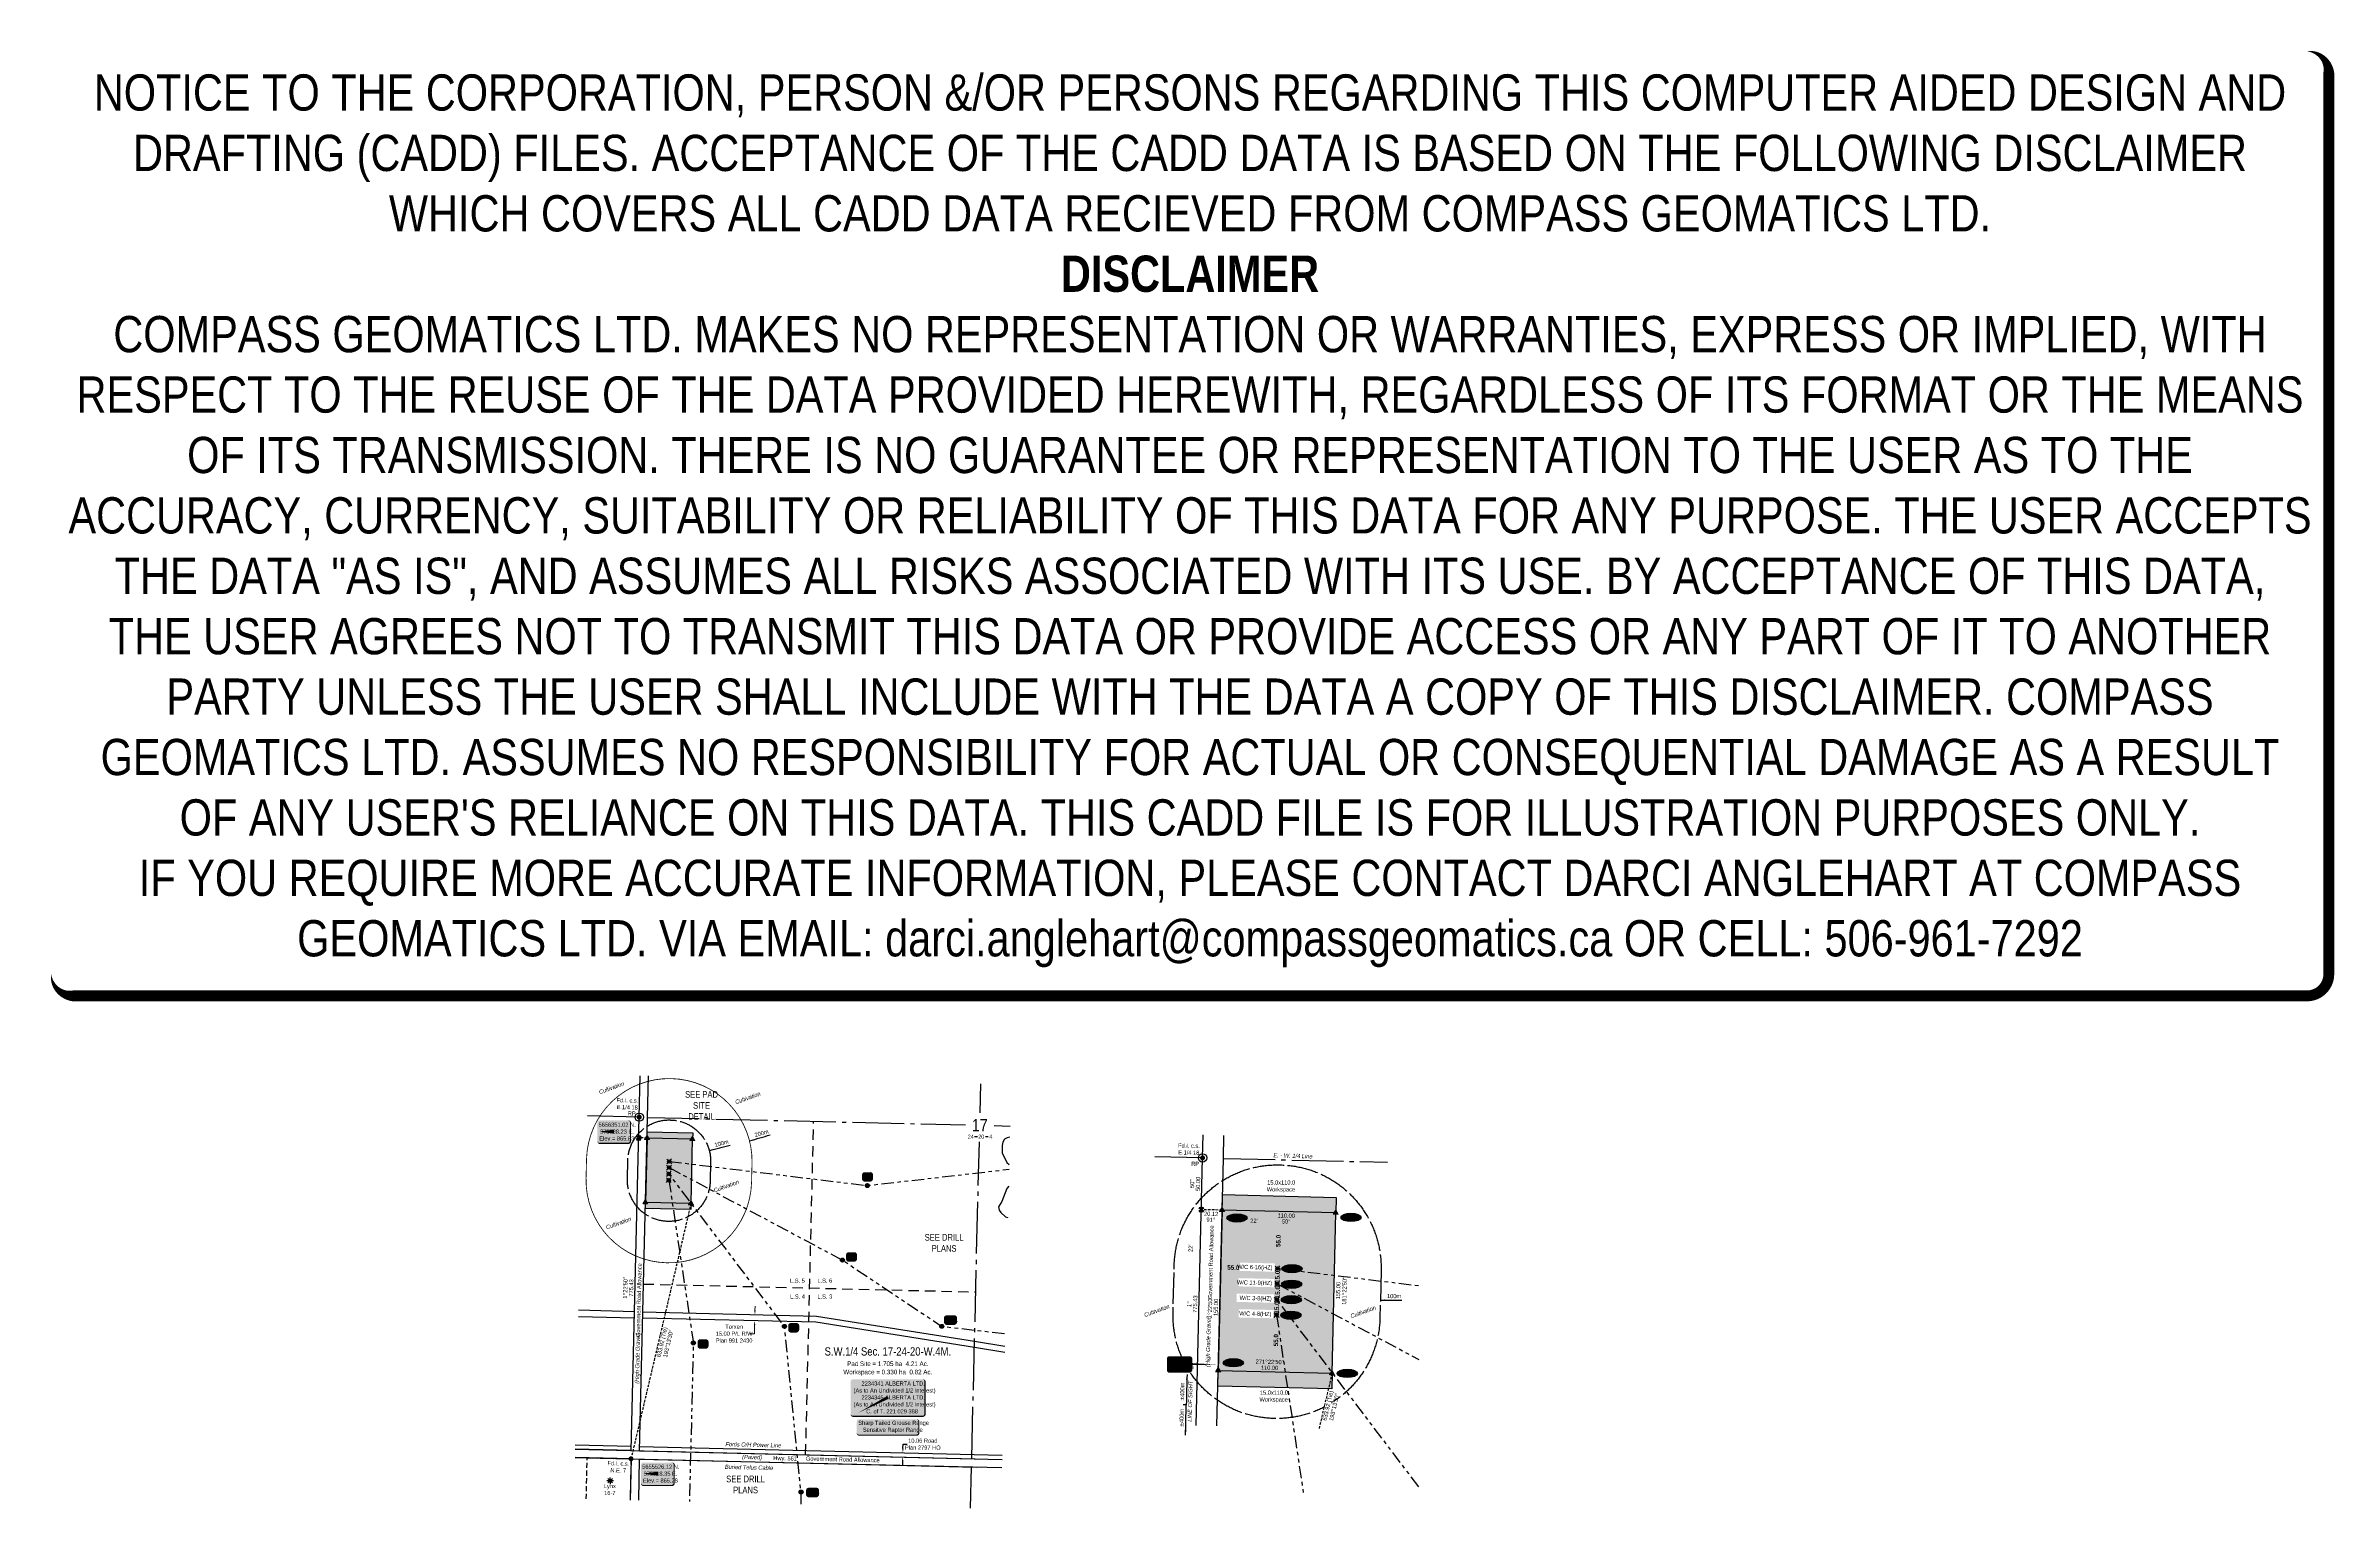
# Model space of a CAD drawing. Extents: x 374305 to 379832, y 5655407 to 5658938.
import ezdxf
from ezdxf.enums import TextEntityAlignment as Align

# ---------------------------------------------------------------- set-up
doc = ezdxf.new("R2010")
doc.units = 0
doc.header["$LTSCALE"] = 5
doc.header["$PDMODE"] = 34
doc.header["$PDSIZE"] = 0.03
for name, pattern in [('foc-ACCESSROAD', [3.75, 2.5, -1.25]), ('foc-BUFFER', [16.75, 15, -1.75]), ('foc-DRILLPATH', [14.75, 6, -1.75, 1.75, -1.75, 1.75, -1.75]), ('foc-LSD', [8, 5, -3]), ('foc-QUARTERLINE', [33, 25, -3, 2, -3]), ('foc-TIELINE', [1.875, 1.25, -0.625])]:
    doc.linetypes.add(name, pattern=pattern)
doc.layers.get('Defpoints').update_dxf_attribs({"color": 9})
for name, color, linetype in [('10', 1, 'Continuous'), ('35', 37, 'Continuous'), ('9', 3, 'Continuous'), ('AS-OWNER', 7, 'Continuous'), ('AS-POWER', 104, 'foc-POWER'), ('AS-TELUS', 224, 'foc-TEL'), ('AUX-BUFFER', 7, 'foc-BUFFER'), ('C-RW', 13, 'Continuous'), ('C-SYMBOL', 7, 'Continuous'), ('DETAIL-T', 7, 'Continuous'), ('F-AR', 190, 'foc-ACCESSROAD'), ('F-WS', 190, 'foc-ACCESSROAD'), ('F-WS-S', 190, 'Continuous'), ('L-AREAREQUIRED', 7, 'Continuous'), ('L-AREAWORK', 5, 'Continuous'), ('L-BD', 7, 'Continuous'), ('L-BD1', 253, 'Continuous'), ('L-DETAIL-T', 3, 'Continuous'), ('L-MON', 1, 'Continuous'), ('L-MON-T', 1, 'Continuous'), ('L-QSEC', 8, 'foc-QUARTERLINE'), ('L-ROAD-T', 7, 'Continuous'), ('L-SEC', 7, 'Continuous'), ('L-SECLBL', 7, 'Continuous'), ('L-SECTION-LSD', 7, 'foc-LSD'), ('L-TIE', 7, 'foc-TIELINE'), ('L-TITLEDB', 4, 'Continuous'), ('L-TITLEDB-T', 4, 'Continuous'), ('P-ELEVATION', 7, 'Continuous'), ('P-PDRILLPATH', 12, 'foc-DRILLPATH'), ('P-PROPOSED', 10, 'Continuous'), ('P-PROPOSED-H', 21, 'Continuous'), ('P-TEMP-H', 41, 'Continuous'), ('P-TEMP_WORKSPACE', 46, 'Continuous'), ('T-WATER', 160, 'Continuous')]:
    doc.layers.add(name, color=color, linetype=linetype)
for name, color, linetype, lineweight in [('C-RW-T', 13, 'Continuous', 9), ('P-TEMP-T', 46, 'Continuous', 18), ('T-TEXT', 48, 'Continuous', 18), ('T-TIE-T', 201, 'Continuous', 18)]:
    doc.layers.add(name, color=color, linetype=linetype, lineweight=lineweight)
doc.layers.add('DISCLAIMER', color=7, linetype='Continuous', plot=False)
doc.styles.add('100L', font='ARIALN.TTF', dxfattribs={"height": 11})
doc.styles.add('175L', font='ARIALN.TTF', dxfattribs={"height": 20})
doc.styles.add('80', font='ARIALN.TTF', dxfattribs={"height": 10})
doc.styles.add('80CG', font='ARIALN.TTF', dxfattribs={"height": 10})
doc.styles.add('80L', font='ARIALN.TTF', dxfattribs={"height": 10})
doc.styles.add('80LS', font='ARIALNI.TTF', dxfattribs={"height": 10})
doc.styles.add('BOLD', font='ARIALNB.TTF')
doc.styles.add('foc-LtypeFont', font='ARIALN.TTF', dxfattribs={"height": 7.35})
doc.styles.add('SIMPLEX', font='ARIALN.TTF')
doc.linetypes.add('foc-POWER', pattern='A,6,-1,["P",foc-LtypeFont,S=0.2,R=0,X=-0.625,Y=-0.75],-1.24,4', length=12.24)
doc.linetypes.add('foc-POWER-NOLINE', pattern='A,0,-4,["P",foc-LtypeFont,S=0.2,R=0,X=-0.625,Y=-0.75],-8.24', length=12.24)
doc.linetypes.add('foc-TEL', pattern='A,2,-1,["T",foc-LtypeFont,S=0.2,R=0,X=-0.425,Y=-0.75],-1.24,8', length=12.24)
doc.linetypes.add('foc-TEL-NOLINE', pattern='A,0,-2,["T",foc-LtypeFont,S=0.2,R=0,X=-0.425,Y=-0.75],-10.24', length=12.24)
doc.dimstyles.new('CG2011', dxfattribs={"dimscale": 5, "dimtxt": 9, "dimasz": 2, "dimexe": 0.2, "dimexo": 0.0625, "dimgap": 0.5, "dimtad": 0, "dimtih": 1, "dimtoh": 1, "dimzin": 0, "dimdsep": 46, "dimtxsty": '80CG', "dimcen": 0.1, "dimse1": 1, "dimse2": 1, "dimclrd": 256, "dimclrt": 256, "dimaunit": 1, "dimadec": 4, "dimazin": 0, "dimtfac": 0.06, "dimtofl": 0, "dimtmove": 0, "dimatfit": 1, "dimfxl": 0.2, "dimtolj": 1, "dimtzin": 0, "dimlwd": -1, "dimarcsym": 0})
doc.dimstyles.new('COMPASS', dxfattribs={"dimscale": 5, "dimtxt": 10, "dimasz": 2.5, "dimexe": 0.2, "dimexo": 0.0625, "dimgap": 0.5, "dimtad": 0, "dimtih": 1, "dimtoh": 1, "dimzin": 0, "dimdsep": 46, "dimtxsty": '80', "dimcen": 0.1, "dimse1": 1, "dimse2": 1, "dimclrd": 256, "dimclrt": 256, "dimaunit": 1, "dimadec": 4, "dimazin": 0, "dimtfac": 0.06, "dimtofl": 0, "dimtmove": 0, "dimatfit": 1, "dimfxl": 0.2, "dimtolj": 1, "dimtzin": 0, "dimlwd": -1, "dimarcsym": 0})
doc.dimstyles.new('Compass 5 000', dxfattribs={"dimscale": 5, "dimtxt": 9, "dimasz": 2, "dimexe": 0.2, "dimexo": 0.0625, "dimgap": 0.5, "dimtad": 0, "dimtih": 1, "dimtoh": 1, "dimzin": 0, "dimdsep": 46, "dimtxsty": '80CG', "dimcen": 0.1, "dimse1": 1, "dimse2": 1, "dimclrd": 256, "dimclrt": 256, "dimaunit": 1, "dimadec": 4, "dimazin": 0, "dimtfac": 0.06, "dimtofl": 0, "dimtmove": 0, "dimatfit": 1, "dimfxl": 0.2, "dimtolj": 1, "dimtzin": 0, "dimlwd": -1, "dimarcsym": 0})

# ---------------------------------------------------------------- blocks, each defined once
blk = doc.blocks.new('fdia')
at = {"color": 255, "const_width": 1}
blk.add_lwpolyline([(-0.5, 0, 1), (0.5, 0, 1)], format="xyb", close=True, dxfattribs=at)
blk = doc.blocks.new('Fdiaa')
blk.add_blockref('fdia', (0, 0))
blk = doc.blocks.new('fdib')
at = {"color": 1, "const_width": 1.6}
blk.add_lwpolyline([(-0.4, 0, 1), (0.4, 0, 1)], format="xyb", close=True, dxfattribs=at)
at = {"color": 1}
blk.add_circle((0, 0), 0.8, dxfattribs=at)
blk = doc.blocks.new('Fdibb')
blk.add_blockref('fdib', (0, 0))
blk = doc.blocks.new('fdicc')
for name in ['Fdibb', 'Fdiaa']:
    blk.add_blockref(name, (0, 0))
blk = doc.blocks.new('FDI')
blk.add_blockref('fdicc', (0, 0))
blk = doc.blocks.new('TRIA')
blk.add_hatch(color=255).paths.add_polyline_path([(0, 1.5), (-1.5, -0.9), (1.4, -0.9)])
blk = doc.blocks.new('TRIAA')
blk.add_blockref('TRIA', (0, 0))
blk = doc.blocks.new('TRIB')
at = {"color": 1}
blk.add_lwpolyline([(-1.1, -0.7), (0, 1.1), (1, -0.7)], close=True, dxfattribs=at)
blk = doc.blocks.new('TRIBB')
blk.add_blockref('TRIB', (0, 0))
blk = doc.blocks.new('TRICC')
for name in ['TRIAA', 'TRIBB']:
    blk.add_blockref(name, (0, 0))
blk = doc.blocks.new('plspike')
blk.add_blockref('TRICC', (0, 0))
blk = doc.blocks.new('L-SECLBL')
at = {"layer": '9', "color": 7}
for p, q in [((-5.1, -27.8), (-12.3, -27.8)), ((20.7, -27.8), (13.5, -27.8))]:
    blk.add_line(p, q, dxfattribs=at)
at = {"layer": '10', "color": 2, "style": 'SIMPLEX'}
blk.add_attdef('SEC', text='', height=30, dxfattribs=at).set_placement((0, 0), align=Align.MIDDLE)
at = {"layer": '10', "color": 5, "style": '80L'}
blk.add_attdef('TWP', text='', height=9.5, dxfattribs=at).set_placement((-14.4, -27.4), align=Align.MIDDLE_RIGHT)
blk.add_attdef('RGE', text='', height=9.5, dxfattribs=at).set_placement((3.6, -27.4), align=Align.MIDDLE_CENTER)
blk.add_attdef('MER', text='', height=9.5, dxfattribs=at).set_placement((23.2, -27.4), align=Align.MIDDLE_LEFT)
blk = doc.blocks.new('*D370')
at = {"layer": 'C-RW-T', "transparency": 16777216}
for p, q in [((376017.8, 5655884.4), (376018, 5655894.4)), ((376016.5, 5655828.3), (376006.5, 5655828.3)), ((376017, 5655849.4), (376016.5, 5655828.3))]:
    blk.add_line(p, q, dxfattribs=at)
for points in [[(376016.1, 5655884.4), (376019.5, 5655884.3), (376017.6, 5655874.4)], [(376015.3, 5655849.4), (376018.6, 5655849.4), (376017.2, 5655859.4)]]:
    blk.add_solid(points, dxfattribs=at)
at = {"layer": 'Defpoints', "color": 0, "transparency": 16777216}
for p in [(375979.9, 5655875.3), (376017.6, 5655874.4), (375979.5, 5655860.3)]:
    blk.add_point(p, dxfattribs=at)
at = {"layer": 'C-RW-T', "transparency": 16777216, "insert": (375967.4, 5655828.3), "char_height": 10, "attachment_point": 5, "style": '80CG'}
blk.add_mtext('\\A1;Torxen\\P15.00 P/L R/W\\PPlan 991 2430', dxfattribs=at)
blk = doc.blocks.new('WC')
at = {"layer": 'L-MON'}
h = blk.add_hatch(color=255, dxfattribs=at)
h.dxf.hatch_style = 1
edge = h.paths.add_edge_path()
edge.add_arc((0, 0), 0.9, 0, 360)
at = {"layer": 'L-MON', "color": 240, "flags": 128}
for points in [[(-0.6, 0.5), (-1.2, 1.1)], [(0.5, 0.6), (1.1, 1.2)], [(-1.2, -1.2), (-0.6, -0.6)], [(1.2, -1.2), (0.6, -0.6)]]:
    blk.add_lwpolyline(points, dxfattribs=at)
at = {"layer": 'L-MON', "color": 240}
for radius in [0.8, 0.373]:
    blk.add_circle((0, 0), radius, dxfattribs=at)
blk = doc.blocks.new('*U373')
h = blk.add_hatch(color=255)
edge = h.paths.add_edge_path()
edge.add_line((-69, -20), (69, -20))
edge.add_arc((69, -14), 6, 270, 360)
edge.add_line((75, -14), (75, 12.5))
edge.add_arc((69, 12.5), 6, 0, 90)
edge.add_line((69, 18.5), (-69, 18.5))
edge.add_arc((-69, 12.5), 6, 90, 180)
edge.add_line((-75, 12.5), (-75, -14))
edge.add_arc((-69, -14), 6, 180, 270)
at = {"color": 131, "flags": 128}
blk.add_lwpolyline([(-69, -20, 3, 3, 0), (69, -20, 3, 3, 0.414214), (75, -14, 3, 3, 0), (75, 12.5, 3, 0, 0.414214), (69, 18.5, 0, 0, 0), (-69, 18.5, 0, 0, 0.414214), (-75, 12.5, 0, 0, 0), (-75, -14, 0, 3, 0.414214)], format="xyseb", close=True, dxfattribs=at)
at = {"color": 131, "style": '80'}
blk.add_attdef('ENTER_TEXT_001', (-36, -5), '', height=10, dxfattribs=at)
blk = doc.blocks.new('*U374')
h = blk.add_hatch(color=59)
edge = h.paths.add_edge_path()
edge.add_line((-84, -45.5), (84, -45.5))
edge.add_arc((84, -39.5), 6, 270, 360)
edge.add_line((90, -39.5), (90, 38))
edge.add_arc((84, 38), 6, 0, 90)
edge.add_line((84, 44), (-84, 44))
edge.add_arc((-84, 38), 6, 90, 180)
edge.add_line((-90, 38), (-90, -39.5))
edge.add_arc((-84, -39.5), 6, 180, 270)
at = {"color": 1, "flags": 128}
blk.add_lwpolyline([(-84, -45.5, 3, 3, 0), (84, -45.5, 3, 3, 0.414214), (90, -39.5, 3, 3, 0), (90, 38, 3, 0, 0.414214), (84, 44, 0, 0, 0), (-84, 44, 0, 0, 0.414214), (-90, 38, 0, 0, 0), (-90, -39.5, 0, 3, 0.414214)], format="xyseb", close=True, dxfattribs=at)
blk.add_lwpolyline([(-72.5, -37.6, 0, 7.5, 0), (0, 0, 0, 0, 0)], format="xyseb", dxfattribs=at)
at = {"color": 1, "style": '80'}
blk.add_attdef('ENTER_TEXT_001', (-36, -5), '', height=10, dxfattribs=at)
blk = doc.blocks.new('we')
at = {"layer": 'P-ELEVATION'}
h = blk.add_hatch(color=111, dxfattribs=at)
h.dxf.hatch_style = 1
edge = h.paths.add_edge_path()
edge.add_ellipse((0, 0), major_axis=(-24.4, 0), ratio=0.410256, start_angle=0, end_angle=360)
at = {"layer": 'P-ELEVATION', "color": 7, "flags": 128}
blk.add_lwpolyline([(0, 0, 12.5, 0, 0), (-12.4, -6.4, 0, 0, 0)], format="xyseb", dxfattribs=at)
at = {"layer": 'P-ELEVATION', "color": 7}
blk.add_ellipse((0, 0), major_axis=(-24.4, 0), ratio=0.410256, dxfattribs=at)
at = {"layer": 'P-ELEVATION', "style": '80'}
blk.add_attdef('ELEVATION', text='', height=10, dxfattribs=at).set_placement((0, 0), align=Align.MIDDLE_CENTER)
blk = doc.blocks.new('*U384')
h = blk.add_hatch(color=254)
edge = h.paths.add_edge_path()
edge.add_line((-34, -28.5), (34, -28.5))
edge.add_arc((34, -22.5), 6, 270, 360)
edge.add_line((40, -22.5), (40, 21))
edge.add_arc((34, 21), 6, 0, 90)
edge.add_line((34, 27), (-34, 27))
edge.add_arc((-34, 21), 6, 90, 180)
edge.add_line((-40, 21), (-40, -22.5))
edge.add_arc((-34, -22.5), 6, 180, 270)
at = {"color": 1, "flags": 128}
blk.add_lwpolyline([(-34, -28.5, 3, 3, 0), (34, -28.5, 3, 3, 0.414214), (40, -22.5, 3, 3, 0), (40, 21, 3, 0, 0.414214), (34, 27, 0, 0, 0), (-34, 27, 0, 0, 0.414214), (-40, 21, 0, 0, 0), (-40, -22.5, 0, 3, 0.414214)], format="xyseb", close=True, dxfattribs=at)
blk.add_lwpolyline([(-35.5, 0, 0, 10, 0), (0, 0, 5, 5, 0)], format="xyseb", dxfattribs=at)
at = {"color": 1, "style": '80'}
blk.add_attdef('ENTER_TEXT_001', (-36, -5), '', height=10, dxfattribs=at)
blk = doc.blocks.new('*U385')
at = {"layer": '35', "color": 3}
blk.add_circle((0, 0), 10, dxfattribs=at)
at = {"layer": '35', "color": 3, "style": '80'}
blk.add_attdef('RP_001', (-27.6, 3.8), '', height=10, dxfattribs=at)
blk = doc.blocks.new('*D390')
at = {"layer": 'Defpoints', "color": 0, "transparency": 16777216}
for p in [(375855.9, 5655543), (375856.1, 5655553), (376374.9, 5655540.7)]:
    blk.add_point(p, dxfattribs=at)
at = {"layer": 'L-TITLEDB-T', "transparency": 16777216}
for p, q in [((376375.1, 5655550.7), (376375.4, 5655561.5)), ((376375.4, 5655561.5), (376385.4, 5655561.5)), ((376374.4, 5655520.6), (376374.2, 5655510.6))]:
    blk.add_line(p, q, dxfattribs=at)
for points in [[(376373.5, 5655550.7), (376376.8, 5655550.6), (376374.9, 5655540.7)], [(376372.7, 5655520.7), (376376.1, 5655520.6), (376374.6, 5655530.6)]]:
    blk.add_solid(points, dxfattribs=at)
at = {"layer": 'L-TITLEDB-T', "transparency": 16777216, "insert": (376423.2, 5655561.5), "char_height": 10, "attachment_point": 5, "style": '80CG'}
blk.add_mtext('\\A1;10.06 Road\\PPlan 2797 HO', dxfattribs=at)
blk = doc.blocks.new('*U400')
at = {"layer": '35', "color": 3}
blk.add_circle((0, 0), 10, dxfattribs=at)
at = {"layer": '35', "color": 3, "style": '80'}
blk.add_attdef('RP_001', (-27.3, -19.3), '', height=10, dxfattribs=at)
blk = doc.blocks.new('TEMP')
h = blk.add_hatch(color=255)
h.dxf.hatch_style = 1
h.paths.add_polyline_path([(0, 0.3), (-0.7, 1.2), (-0.7, 0.7), (-1.2, 0.7), (-0.3, 0), (-1.2, -0.7), (-0.7, -0.7), (-0.7, -1.2), (0, -0.3), (0.7, -1.2), (0.7, -0.7), (1.2, -0.7), (0.3, 0), (1.2, 0.7), (0.7, 0.7), (0.7, 1.2)])
h.paths.add_polyline_path([(0.6, 0.8), (0.6, 0.6), (0.8, 0.6), (0.1, 0), (0.8, -0.6), (0.6, -0.6), (0.6, -0.8), (0, -0.1), (-0.6, -0.8), (-0.6, -0.6), (-0.8, -0.6), (-0.1, 0), (-0.8, 0.6), (-0.6, 0.6), (-0.6, 0.8), (0, 0.1)], flags=16)
h = blk.add_hatch(color=1)
h.dxf.hatch_style = 1
h.paths.add_polyline_path([(0, 0.1), (-0.6, 0.8), (-0.6, 0.6), (-0.8, 0.6), (-0.1, 0), (-0.8, -0.6), (-0.6, -0.6), (-0.6, -0.8), (0, -0.1), (0.6, -0.8), (0.6, -0.6), (0.8, -0.6), (0.1, 0), (0.8, 0.6), (0.6, 0.6), (0.6, 0.8)])
at = {"color": 1}
for p, q in [((-0.1, 0), (0.1, 0)), ((0, 0.1), (0, -0.1))]:
    blk.add_line(p, q, dxfattribs=at)
at = {"color": 255, "flags": 128}
blk.add_lwpolyline([(-0.3, 0), (-1.2, 0.7), (-0.7, 0.7), (-0.7, 1.2), (0, 0.3), (0.7, 1.2), (0.7, 0.7), (1.2, 0.7), (0.3, 0), (1.2, -0.7), (0.7, -0.7), (0.7, -1.2), (0, -0.3), (-0.7, -1.2), (-0.7, -0.7), (-1.2, -0.7)], close=True, dxfattribs=at)
at = {"color": 1, "flags": 128}
blk.add_lwpolyline([(-0.1, 0), (-0.8, 0.6), (-0.6, 0.6), (-0.6, 0.8), (0, 0.1), (0.6, 0.8), (0.6, 0.6), (0.8, 0.6), (0.1, 0), (0.8, -0.6), (0.6, -0.6), (0.6, -0.8), (0, -0.1), (-0.6, -0.8), (-0.6, -0.6), (-0.8, -0.6)], close=True, dxfattribs=at)
blk = doc.blocks.new('*U405')
h = blk.add_hatch(color=255)
edge = h.paths.add_edge_path()
edge.add_line((-24, -20), (24, -20))
edge.add_arc((24, -14), 6, 270, 360)
edge.add_line((30, -14), (30, 12.5))
edge.add_arc((24, 12.5), 6, 0, 90)
edge.add_line((24, 18.5), (-24, 18.5))
edge.add_arc((-24, 12.5), 6, 90, 180)
edge.add_line((-30, 12.5), (-30, -14))
edge.add_arc((-24, -14), 6, 180, 270)
at = {"color": 1, "flags": 128}
blk.add_lwpolyline([(-24, -20, 3, 3, 0), (24, -20, 3, 3, 0.414214), (30, -14, 3, 3, 0), (30, 12.5, 3, 0, 0.414214), (24, 18.5, 0, 0, 0), (-24, 18.5, 0, 0, 0.414214), (-30, 12.5, 0, 0, 0), (-30, -14, 0, 3, 0.414214)], format="xyseb", close=True, dxfattribs=at)
for points in [[(-18.4, -11.4, 0, 7.5, 0), (0, 0, 0, 0, 0)], [(90.5, -1.6, 0, 7.5, 0), (0, 0, 0, 0, 0)]]:
    blk.add_lwpolyline(points, format="xyseb", dxfattribs=at)
at = {"color": 1, "style": '80'}
blk.add_attdef('ENTER_TEXT_001', (-26.8, -4.9), '', height=10, dxfattribs=at)
blk = doc.blocks.new('plbh')
at = {"layer": 'L-MON'}
h = blk.add_hatch(color=255, dxfattribs=at)
h.dxf.hatch_style = 1
edge = h.paths.add_edge_path()
edge.add_arc((0, 0), 1.16, 0, 360)
h = blk.add_hatch(color=256, dxfattribs=at)
h.dxf.hatch_style = 1
h.paths.add_polyline_path([(-0.96, 0, 1), (0.96, 0, 1)])
h.paths.add_polyline_path([(0.91, 0, -1), (-0.91, 0, -1)], flags=16)
h.paths.add_polyline_path([(0.45, 0, -1), (-0.45, 0, -1)], flags=0)
h = blk.add_hatch(color=256, dxfattribs=at)
h.dxf.hatch_style = 1
h.paths.add_polyline_path([(-0.45, 0, 1), (0.45, 0, 1)])
h.paths.add_polyline_path([(0.4, 0, -1), (-0.4, 0, -1)], flags=16)
at = {"layer": 'L-MON', "color": 240}
for radius in [0.96, 0.91, 0.45, 0.4]:
    blk.add_circle((0, 0), radius, dxfattribs=at)
blk = doc.blocks.new('*U408')
h = blk.add_hatch(color=59)
edge = h.paths.add_edge_path()
edge.add_line((-6.5, -11.5), (6.5, -11.5))
edge.add_arc((6.5, -5.5), 6, 270, 360)
edge.add_line((12.5, -5.5), (12.5, 4))
edge.add_arc((6.5, 4), 6, 0, 90)
edge.add_line((6.5, 10), (-6.5, 10))
edge.add_arc((-6.5, 4), 6, 90, 180)
edge.add_line((-12.5, 4), (-12.5, -5.5))
edge.add_arc((-6.5, -5.5), 6, 180, 270)
at = {"color": 1, "flags": 128}
blk.add_lwpolyline([(-6.5, -11.5, 3, 3, 0), (6.5, -11.5, 3, 3, 0.414214), (12.5, -5.5, 3, 3, 0), (12.5, 4, 3, 0, 0.414214), (6.5, 10, 0, 0, 0), (-6.5, 10, 0, 0, 0.414214), (-12.5, 4, 0, 0, 0), (-12.5, -5.5, 0, 3, 0.414214)], format="xyseb", close=True, dxfattribs=at)
blk.add_lwpolyline([(-4.5, -7.4, 0, 7.5, 0), (0, 0, 0, 0, 0)], format="xyseb", dxfattribs=at)
at = {"color": 1, "style": '80'}
blk.add_attdef('ENTER_TEXT_001', (-36, -5), '', height=10, dxfattribs=at)
blk = doc.blocks.new('*U409')
h = blk.add_hatch(color=59)
edge = h.paths.add_edge_path()
edge.add_line((-9, -11.5), (9, -11.5))
edge.add_arc((9, -5.5), 6, 270, 360)
edge.add_line((15, -5.5), (15, 4))
edge.add_arc((9, 4), 6, 0, 90)
edge.add_line((9, 10), (-9, 10))
edge.add_arc((-9, 4), 6, 90, 180)
edge.add_line((-15, 4), (-15, -5.5))
edge.add_arc((-9, -5.5), 6, 180, 270)
at = {"color": 1, "flags": 128}
blk.add_lwpolyline([(-9, -11.5, 3, 3, 0), (9, -11.5, 3, 3, 0.414214), (15, -5.5, 3, 3, 0), (15, 4, 3, 0, 0.414214), (9, 10, 0, 0, 0), (-9, 10, 0, 0, 0.414214), (-15, 4, 0, 0, 0), (-15, -5.5, 0, 3, 0.414214)], format="xyseb", close=True, dxfattribs=at)
blk.add_lwpolyline([(-4.5, -7.4, 0, 7.5, 0), (0, 0, 0, 0, 0)], format="xyseb", dxfattribs=at)
at = {"color": 1, "style": '80'}
blk.add_attdef('ENTER_TEXT_001', (-36, -5), '', height=10, dxfattribs=at)
blk = doc.blocks.new('GAS')
h = blk.add_hatch(color=255)
h.dxf.hatch_style = 1
edge = h.paths.add_edge_path()
edge.add_arc((0, 0), 0.9, 0, 360)
for p, q in [((-0.8, 0), (-1.6, 0)), ((-0.6, 0.6), (-1.1, 1.1)), ((0, 0.8), (0, 1.6)), ((0.6, 0.6), (1.1, 1.1)), ((1.6, 0), (0.8, 0)), ((-0.6, -0.6), (-1.1, -1.1)), ((0, -0.8), (0, -1.6)), ((1.1, -1.1), (0.6, -0.6))]:
    blk.add_line(p, q)
blk.add_circle((0, 0), 0.8)
blk = doc.blocks.new('Disclaimer_Legal')
at = {"layer": 'DISCLAIMER', "color": 254, "flags": 128}
blk.add_lwpolyline([(-3612.9, -1104.6, 37.5, 37.5, 0), (4096.1, -1104.6, 37.5, 37.5, 0.414214), (4171.1, -1029.6, 37.5, 37.5, 0), (4171.1, 2078.7, 37.5, 0, 0.414214), (4096.1, 2153.7, 0, 0, 0), (-3612.9, 2153.7, 0, 0, 0.414214), (-3687.9, 2078.7, 0, 0, 0), (-3687.9, -1029.6, 0, 37.5, 0.414214)], format="xyseb", close=True, dxfattribs=at)
at = {"layer": 'DISCLAIMER', "color": 254, "insert": (241.6, 533.9), "char_height": 125, "width": 7717.568, "attachment_point": 5, "style": '80'}
blk.add_mtext('NOTICE TO THE CORPORATION, PERSON &/OR PERSONS REGARDING THIS COMPUTER AIDED DESIGN AND DRAFTING (CADD) FILES. ACCEPTANCE OF THE CADD DATA IS BASED ON THE FOLLOWING DISCLAIMER WHICH COVERS ALL CADD DATA RECIEVED FROM COMPASS GEOMATICS LTD.\\P{\\fArial Narrow|b1|i0|c0|p34;DISCLAIMER}\\PCOMPASS GEOMATICS LTD. MAKES NO REPRESENTATION OR WARRANTIES, EXPRESS OR IMPLIED, WITH RESPECT TO THE REUSE OF THE DATA PROVIDED HEREWITH, REGARDLESS OF ITS FORMAT OR THE MEANS OF ITS TRANSMISSION. THERE IS NO GUARANTEE OR REPRESENTATION TO THE USER AS TO THE ACCURACY, CURRENCY, SUITABILITY OR RELIABILITY OF THIS DATA FOR ANY PURPOSE. THE USER ACCEPTS THE DATA "AS IS", AND ASSUMES ALL RISKS ASSOCIATED WITH ITS USE. BY ACCEPTANCE OF THIS DATA, THE USER AGREES NOT TO TRANSMIT THIS DATA OR PROVIDE ACCESS OR ANY PART OF IT TO ANOTHER PARTY UNLESS THE USER SHALL INCLUDE WITH THE DATA A COPY OF THIS DISCLAIMER. COMPASS GEOMATICS LTD. ASSUMES NO RESPONSIBILITY FOR ACTUAL OR CONSEQUENTIAL DAMAGE AS A RESULT OF ANY USER\'S RELIANCE ON THIS DATA. THIS CADD FILE IS FOR ILLUSTRATION PURPOSES ONLY.\\PIF YOU REQUIRE MORE ACCURATE INFORMATION, PLEASE CONTACT DARCI ANGLEHART AT COMPASS GEOMATICS LTD. VIA EMAIL: darci.anglehart@compassgeomatics.ca OR CELL: 506-961-7292', dxfattribs=at)

msp = doc.modelspace()

# ---------------------------------------------------------------- hatches: boundary and pattern name
at = {"layer": 'P-PROPOSED-H'}
h = msp.add_hatch(color=256, dxfattribs=at)
h.dxf.hatch_style = 1
h.paths.add_polyline_path([(375757.129, 5656300.57), (375753.396, 5656145.668), (375863.326, 5656143.019), (375867.059, 5656297.921)])
h = msp.add_hatch(color=256, dxfattribs=at)
h.dxf.hatch_style = 1
h.paths.add_polyline_path([(377146.152, 5656126.581), (377136.818, 5655739.326), (377411.645, 5655732.703), (377420.978, 5656119.958)])
at = {"layer": 'P-TEMP-H'}
h = msp.add_hatch(color=256, dxfattribs=at)
h.dxf.hatch_style = 1
h.paths.add_polyline_path([(375757.49, 5656315.561), (375867.421, 5656312.911), (375867.059, 5656297.921), (375757.129, 5656300.57)])
h = msp.add_hatch(color=256, dxfattribs=at)
h.dxf.hatch_style = 1
h.paths.add_polyline_path([(377147.055, 5656164.058), (377421.881, 5656157.434), (377420.978, 5656119.958), (377146.152, 5656126.581)])
h = msp.add_hatch(color=256, dxfattribs=at)
h.dxf.hatch_style = 1
h.paths.add_polyline_path([(375753.396, 5656145.668), (375863.326, 5656143.019), (375862.965, 5656128.028), (375753.034, 5656130.678)])
h = msp.add_hatch(color=256, dxfattribs=at)
h.dxf.hatch_style = 1
h.paths.add_polyline_path([(377136.818, 5655739.326), (377411.645, 5655732.703), (377410.741, 5655695.227), (377135.915, 5655701.85)])

# ---------------------------------------------------------------- linework, layer by layer
msp.add_line((377059.523, 5655656.509), (377051.644, 5655656.699))
at = {"layer": 'C-RW', "flags": 128}
for points in [[(375591.306, 5655869.692), (375726.553, 5655866.432), (375726.914, 5655881.419), (375591.666, 5655884.684)], [(376620.975, 5655783.135), (376547.751, 5655794.822), (376165.12, 5655855.826), (375746.636, 5655865.946), (375746.995, 5655880.933), (376166.486, 5655870.788), (376548.115, 5655809.919), (376621.339, 5655798.24)]]:
    msp.add_lwpolyline(points, dxfattribs=at)
at = {"layer": 'F-WS', "flags": 128}
msp.add_lwpolyline([(375610.254, 5655429.174), (375612.412, 5655528.641), (375718.345, 5655526.119), (375716.187, 5655426.631)], dxfattribs=at)
at = {"layer": 'L-QSEC'}
for p, q in [((376561.439, 5656361.423), (376563.129, 5656431.561)), ((375738.226, 5656351.023), (375601.999, 5656354.266)), ((375758.333, 5656350.544), (376526.216, 5656332.262)), ((376595.455, 5656330.614), (376634.137, 5656329.693)), ((376541.32, 5655526.644), (376559.753, 5656291.468)), ((377098.894, 5656252.714), (376983.827, 5656255.453)), ((377149.163, 5656251.517), (377545.504, 5656242.081)), ((376538.434, 5655406.886), (376540.835, 5655506.537))]:
    msp.add_line(p, q, dxfattribs=at)
at = {"layer": 'L-SEC'}
for p, q in [((375738.226, 5656351.023), (375740.64, 5656451.191)), ((375758.333, 5656350.538), (375760.748, 5656450.711)), ((375718.83, 5655546.226), (375738.226, 5656351.023)), ((375738.937, 5655545.748), (375758.333, 5656350.538)), ((377098.894, 5656252.714), (377100.233, 5656308.254)), ((377149.162, 5656251.502), (377150.501, 5656307.042)), ((377083.325, 5655606.708), (377098.894, 5656252.714)), ((377133.593, 5655605.496), (377149.162, 5656251.502)), ((375718.83, 5655546.226), (375583.616, 5655549.446)), ((375718.824, 5655546.226), (375719.462, 5655546.211)), ((375738.937, 5655545.748), (376614.756, 5655524.896)), ((375718.345, 5655526.119), (375583.133, 5655529.338)), ((375718.345, 5655526.119), (375716.187, 5655426.631)), ((375738.452, 5655525.64), (375736.295, 5655426.148)), ((375738.452, 5655525.634), (375738.453, 5655525.659)), ((375738.452, 5655525.64), (376614.272, 5655504.788))]:
    msp.add_line(p, q, dxfattribs=at)
at = {"layer": 'L-SECTION-LSD'}
for p, q in [((376140.128, 5655536.196), (376159.525, 5656340.99)), ((375748.635, 5655948.146), (376551.018, 5655929.042))]:
    msp.add_line(p, q, dxfattribs=at)
at = {"layer": 'L-TIE'}
for p, q in [((375757.129, 5656300.57), (375737.022, 5656301.059)), ((377146.142, 5656126.591), (377095.884, 5656127.803)), ((377411.634, 5655732.704), (377380.342, 5655599.55))]:
    msp.add_line(p, q, dxfattribs=at)
at = {"layer": 'L-TITLEDB'}
for p, q in [((375719.072, 5655556.28), (375583.857, 5655559.499)), ((375739.179, 5655555.801), (376614.999, 5655534.949))]:
    msp.add_line(p, q, dxfattribs=at)
at = {"layer": 'P-PDRILLPATH', "flags": 128}
for points in [[(375810.769, 5656244.28), (376289, 5656186), (376631.623, 5656225.307)], [(375809.686, 5656199.309), (375869, 5655806), (375859.309, 5655423.194)], [(377280.253, 5655985.857), (377620.917, 5655944.341)], [(377279.35, 5655948.38), (377620.917, 5655766.178)], [(377277.543, 5655873.428), (377343.177, 5655438.216)], [(377620.917, 5655458.744), (377278.447, 5655910.904)]]:
    msp.add_lwpolyline(points, dxfattribs=at)
at = {"layer": 'P-PROPOSED', "flags": 128}
for points in [[(375757.129, 5656300.57), (375753.396, 5656145.668), (375863.326, 5656143.019), (375867.059, 5656297.921)], [(377146.152, 5656126.581), (377136.818, 5655739.326), (377411.645, 5655732.703), (377420.978, 5656119.958)]]:
    msp.add_lwpolyline(points, close=True, dxfattribs=at)
at = {"layer": 'P-TEMP_WORKSPACE'}
for points in [[(375757.49, 5656315.561), (375867.421, 5656312.911), (375867.059, 5656297.921), (375757.129, 5656300.57)], [(377147.055, 5656164.058), (377421.881, 5656157.434), (377420.978, 5656119.958), (377146.152, 5656126.581)], [(375753.396, 5656145.668), (375863.326, 5656143.019), (375862.965, 5656128.028), (375753.034, 5656130.678)], [(377136.818, 5655739.326), (377411.645, 5655732.703), (377410.741, 5655695.227), (377135.915, 5655701.85)]]:
    msp.add_lwpolyline(points, close=True, dxfattribs=at)
at = {"layer": 'T-WATER'}
for points in [[(376633.495, 5656303.024), (376626.841, 5656301.547), (376620.847, 5656297.55), (376616.851, 5656290.558), (376614.852, 5656282.566), (376614.852, 5656264.584), (376625.841, 5656241.606), (376631.896, 5656236.651)], [(376630.641, 5656184.538), (376625.839, 5656178.669), (376613.851, 5656147.7), (376605.858, 5656134.712), (376607.856, 5656126.721), (376611.852, 5656120.726), (376622.841, 5656110.736), (376628.819, 5656108.867)]]:
    msp.add_lwpolyline(points, dxfattribs=at)

# ---------------------------------------------------------------- block references
at = {"xscale": 0.7, "yscale": 0.7, "zscale": 0.7}
msp.add_blockref('Disclaimer_Legal', (376899.401, 5657417.134), dxfattribs=at)
ref = msp.add_blockref('*U405', (377042.679, 5655755.314), dxfattribs=dict(xscale=0.99965783, yscale=0.99965783, zscale=0.99965783))
ref.add_attrib('ENTER_TEXT_001', 'Existing', (377022.57, 5655760.034), dxfattribs={"color": 1, "height": 9.9966, "style": '80'})
ref.add_attrib('ENTER_TEXT_002', 'Approach', (377018.564, 5655743.373), dxfattribs={"color": 1, "height": 9.9966, "style": '80'})
at = {"layer": 'AS-OWNER', "color": 3}
ref = msp.add_blockref('*U408', (376289.031, 5656208.248), dxfattribs=dict(at, xscale=0.99965783, yscale=0.99965783, zscale=0.99965783))
ref.add_attrib('ENTER_TEXT_001', 'ICP', (376279.194, 5656203.246), dxfattribs={"layer": '0', "color": 1, "height": 9.9966, "style": '80'})
ref = msp.add_blockref('*U408', (376250.39, 5656014.884), dxfattribs=dict(at, xscale=0.99965783, yscale=0.99965783, zscale=0.99965783))
ref.add_attrib('ENTER_TEXT_001', 'ICP', (376240.554, 5656009.882), dxfattribs={"layer": '0', "color": 1, "height": 9.9966, "style": '80'})
ref = msp.add_blockref('*U409', (376489.372, 5655862.49), dxfattribs=dict(at, xscale=0.99965783, yscale=0.99965783, zscale=0.99965783))
ref.add_attrib('ENTER_TEXT_001', 'WP1', (376477.947, 5655857.471), dxfattribs={"layer": '0', "color": 1, "height": 9.9966, "style": '80'})
ref = msp.add_blockref('*U408', (376110.636, 5655843.936), dxfattribs=dict(at, xscale=0.99965783, yscale=0.99965783, zscale=0.99965783))
ref.add_attrib('ENTER_TEXT_001', 'ICP', (376100.8, 5655838.934), dxfattribs={"layer": '0', "color": 1, "height": 9.9966, "style": '80'})
ref = msp.add_blockref('*U408', (375891.731, 5655804.716), dxfattribs=dict(at, xscale=0.99965783, yscale=0.99965783, zscale=0.99965783))
ref.add_attrib('ENTER_TEXT_001', 'ICP', (375881.894, 5655799.714), dxfattribs={"layer": '0', "color": 1, "height": 9.9966, "style": '80'})
at = {"layer": 'AS-OWNER'}
ref = msp.add_blockref('*U374', (376338.691, 5655674.285), dxfattribs=dict(at, xscale=0.99965783, yscale=0.99965783, zscale=0.99965783))
ref.add_attrib('ENTER_TEXT_001', '2234341 ALBERTA LTD.', (376275.049, 5655702.953), dxfattribs={"layer": '0', "color": 1, "height": 9.99658, "style": '80'})
ref.add_attrib('ENTER_TEXT_002', '(As to An Undivided 1/2 Interest)', (376255.936, 5655686.122), dxfattribs={"layer": '0', "color": 1, "height": 9.99658, "style": '80'})
ref.add_attrib('ENTER_TEXT_003', '2234345 ALBERTA LTD.', (376275.049, 5655669.42), dxfattribs={"layer": '0', "color": 1, "height": 9.99658, "style": '80'})
ref.add_attrib('ENTER_TEXT_004', '(As to An Undivided 1/2 Interest)', (376255.936, 5655652.588), dxfattribs={"layer": '0', "color": 1, "height": 9.99658, "style": '80'})
ref.add_attrib('ENTER_TEXT_005', 'C. of T. 221 029 388', (376286.464, 5655635.75), dxfattribs={"layer": '0', "color": 1, "height": 9.99658, "style": '80'})
at = {"layer": 'AS-OWNER', "color": 3}
ref = msp.add_blockref('*U409', (376156.273, 5655446.289), dxfattribs=dict(at, xscale=0.99965783, yscale=0.99965783, zscale=0.99965783))
ref.add_attrib('ENTER_TEXT_001', 'WP1', (376144.848, 5655441.27), dxfattribs={"layer": '0', "color": 1, "height": 9.9966, "style": '80'})
at = {"layer": 'DETAIL-T'}
ref = msp.add_blockref('*U384', (375782.636, 5655490.26), dxfattribs=dict(at, xscale=0.99965783, yscale=0.99965783, zscale=0.99965783))
ref.add_attrib('ENTER_TEXT_001', '5655526.12 N.', (375745.329, 5655502.028), dxfattribs={"layer": '0', "color": 1, "height": 9.99658, "style": '80'})
ref.add_attrib('ENTER_TEXT_002', '375718.35 E.', (375748.828, 5655485.327), dxfattribs={"layer": '0', "color": 1, "height": 9.99658, "style": '80'})
ref.add_attrib('ENTER_TEXT_003', 'Elev.= 865.28', (375747.259, 5655468.625), dxfattribs={"layer": '0', "color": 1, "height": 9.99658, "style": '80'})
at = {"layer": 'L-BD', "xscale": 0.99965783, "yscale": 0.99965783, "zscale": 0.99965783}
for p, values in [((377182.028, 5656107.754), {'ELEVATION': '865.48'}), ((377457.405, 5656109.032), {'ELEVATION': '865.09'}), ((377173.256, 5655758.034), {'ELEVATION': '865.30'}), ((377448.439, 5655732.252), {'ELEVATION': '865.34'})]:
    msp.add_blockref('we', p, dxfattribs=at).add_auto_attribs(values)
at = {"layer": 'L-MON', "xscale": 4.99828915, "yscale": 4.99828915}
for name, p, zscale in [('TEMP', (375737.022, 5656301.059), 4.99828915), ('plspike', (375757.125, 5656300.574), 5), ('plspike', (375867.056, 5656297.925), 5), ('WC', (375809.686, 5656199.309), 4.99828915), ('WC', (375810.047, 5656214.299), 4.99828915), ('WC', (375810.408, 5656229.29), 4.99828915), ('WC', (375810.769, 5656244.28), 4.99828915), ('plspike', (375753.4, 5656145.672), 5), ('plspike', (375863.322, 5656143.019), 5), ('TEMP', (377095.884, 5656127.803), 4.99828915), ('plspike', (377146.142, 5656126.591), 4.99828915), ('plspike', (377420.969, 5656119.969), 4.99828915), ('plspike', (377136.829, 5655739.336), 4.99828915), ('plspike', (377411.634, 5655732.704), 4.99828915)]:
    msp.add_blockref(name, p, dxfattribs=dict(at, zscale=zscale))
at = {"layer": 'L-MON', "color": 3, "xscale": 4.99828915, "yscale": 4.99828915, "zscale": 4.99828915}
for p in [(376289, 5656186), (376229, 5656006), (376089, 5655846), (376469, 5655846), (375869, 5655806), (376129, 5655446)]:
    msp.add_blockref('plbh', p, dxfattribs=at)
at = {"layer": 'L-SECLBL', "xscale": 0.99965783, "yscale": 0.99965783, "zscale": 0.99965783}
msp.add_blockref('L-SECLBL', (376560.716, 5656331.441), dxfattribs=at).add_auto_attribs({'SEC': '17', 'TWP': '24', 'RGE': '20', 'MER': '4'})
at = {"layer": 'T-TIE-T', "color": 5}
ref = msp.add_blockref('*U373', (376338.691, 5655603.252), dxfattribs=dict(at, xscale=0.99965783, yscale=0.99965783, zscale=0.99965783))
ref.add_attrib('ENTER_TEXT_001', 'Sharp Tailed Grouse Range', (376267.381, 5655608.054), dxfattribs={"layer": '0', "color": 131, "height": 9.99658, "style": '80'})
ref.add_attrib('ENTER_TEXT_002', 'Sensitive Raptor Range', (376278.207, 5655591.216), dxfattribs={"layer": '0', "color": 131, "height": 9.99658, "style": '80'})

# ---------------------------------------------------------------- texts
at = {"rotation": 88.619382, "style": '80'}
for s, insert, char_height, width, attachment_point in [('%%P400m', (377049.275, 5655666.755), 9.9966, 42.0968, 4), ('\\pi6.37369;{\\fArial Narrow|b0|i1|c0|p34;LINE OF SIGH\\T1.55;T}', (377062.462, 5655609.549), 9.99658, 99.31394, 1), ('%%P400m', (377048.793, 5655646.768), 9.9966, 42.0968, 6)]:
    msp.add_mtext(s, dxfattribs=dict(at, insert=insert, char_height=char_height, width=width, attachment_point=attachment_point))
at = {"layer": 'AS-POWER', "insert": (375946.302, 5655566.673), "char_height": 9.99669, "attachment_point": 1, "rotation": 358.636126, "style": '80L'}
msp.add_mtext_dynamic_manual_height_columns('\\pi0.32615;{\\fArial Narrow|b0|i1|c0|p34;Fortis O/H Power Line}', width=112.46385, gutter_width=49.996, heights=[0], dxfattribs=at)
at = {"layer": 'AS-TELUS', "insert": (375944.952, 5655511.914), "char_height": 9.99669, "attachment_point": 1, "rotation": 358.6389, "style": '80L'}
msp.add_mtext_dynamic_manual_height_columns('\\pi0.29888;{\\fArial Narrow|b0|i1|c0|p34;Buried Telus Cable}', width=97.20287, gutter_width=49.996, heights=[0], dxfattribs=at)
at = {"layer": 'AUX-BUFFER', "char_height": 9.9966, "attachment_point": 1, "style": '80L'}
for s, insert, rotation in [('200m', (376015.738, 5656312.23), 16.300568), ('100m', (375918.967, 5656288.459), 15.066757), ('100m', (377544.272, 5655924.044), 0)]:
    msp.add_mtext_dynamic_manual_height_columns(s, width=6.84457, gutter_width=44.985, heights=[0], dxfattribs=dict(at, insert=insert, rotation=rotation))
at = {"layer": 'C-SYMBOL', "color": 3, "style": '175L'}
msp.add_text('S.W.1/4 Sec. 17-24-20-W.4M.', height=19.99316, dxfattribs=at).set_placement((376338.691, 5655769.425), align=Align.BOTTOM_CENTER)
at = {"layer": 'L-AREAREQUIRED', "color": 5, "style": '100L'}
msp.add_text('Pad Site = 1.705 ha  4.21 Ac.', height=10.99624, dxfattribs=at).set_placement((376338.691, 5655746.933), align=Align.BOTTOM_CENTER)
at = {"layer": 'L-AREAWORK', "color": 5, "style": '100L'}
msp.add_text('Workspace = 0.330 ha  0.82 Ac.', height=10.99624, dxfattribs=at).set_placement((376338.691, 5655726.94), align=Align.BOTTOM_CENTER)
at = {"layer": 'L-BD', "style": '80L'}
for s, height, rotation, p in [("50''", 9.9966, 88.6194, (377073.643, 5656190.382)), ('50.00', 9.9966, 88.6194, (377087.884, 5656190.038)), ('20.12', 9.9966, 358.6194, (377119.619, 5656117.731)), ('91°', 9.9966, 358.6194, (377119.276, 5656103.49)), ("22'", 9.9966, 358.6194, (377223.199, 5656100.976)), ('110.00', 9.9966, 358.6194, (377300.971, 5656113.351)), ("50''", 9.9966, 358.6194, (377300.628, 5656099.11)), ("22'", 9.9966, 88.6194, (377069.888, 5656034.581)), ("1°22'50''", 9.9966, 88.6194, (375704.551, 5655939.143)), ('775.43', 9.9966, 88.6194, (375718.792, 5655938.8)), ('155.00', 9.9966, 88.6194, (377426.453, 5655932.24)), ("181°22'50''", 9.99658, 88.6194, (377441.444, 5655931.879)), ('1°', 9.9966, 88.6194, (377066.646, 5655900.052)), ('775.43', 9.9966, 88.6194, (377080.887, 5655899.708)), ("1°22'50''", 9.9966, 88.6194, (377116.752, 5655892.117)), ('155.00', 9.9966, 88.6194, (377130.993, 5655891.774)), ('633.92 (Tie)', 9.99658, 76.775, (375794.236, 5655807.537)), ("193°13'30''", 9.99658, 76.775, (375808.104, 5655804.278)), ("271°22'50''", 9.99658, 358.6194, (377261.115, 5655760.279)), ('110.00', 9.9966, 358.6194, (377260.772, 5655746.038))]:
    msp.add_text(s, height=height, rotation=rotation, dxfattribs=at).set_placement(p, align=Align.MIDDLE)
at = {"layer": 'L-BD1', "color": 3, "style": 'BOLD'}
for s, p in [('55.0', (377281.851, 5656052.175)), ('15.0', (377280.12, 5655928.495)), ('15.0', (377277.975, 5655891.354)), ('55.0', (377276.076, 5655812.548))]:
    msp.add_text(s, height=10.9962, rotation=88.656059, dxfattribs=at).set_placement(p, align=Align.MIDDLE)
at = {"layer": 'L-DETAIL-T', "char_height": 16, "width": 109.47514, "attachment_point": 5, "style": '80CG'}
for s, insert in [('SEE PAD SITE DETAIL', (375888.74, 5656379.395)), ('SEE DRILL\\PPLANS', (376474.562, 5656047.397)), ('SEE DRILL\\PPLANS', (375995.091, 5655464.103))]:
    msp.add_mtext(s, dxfattribs=dict(at, insert=insert))
at = {"layer": 'L-QSEC', "insert": (377270.21, 5656264.254), "char_height": 9.99658, "attachment_point": 1, "rotation": 358.129637, "style": '80L'}
msp.add_mtext_dynamic_manual_height_columns('{\\fArial Narrow|b0|i1|c0|p34;E. - W. 1/4 Line}', width=78.74972, gutter_width=49.983, heights=[0], dxfattribs=at)
at = {"layer": 'L-ROAD-T', "style": '80L'}
for s, height, rotation, p in [('Government Road Allowance', 9.99658, 88.619382, (377118.845, 5656000.571)), ('Government Road Allowance', 9.99658, 88.619382, (375737.239, 5655909.29)), ('Hwy. 561', 9.9966, 358.636126, (376090.583, 5655527.456)), ('Government Road Allowance', 9.99658, 358.636126, (376229.982, 5655524.711))]:
    msp.add_text(s, height=height, rotation=rotation, dxfattribs=at).set_placement(p, align=Align.MIDDLE_CENTER)
at = {"layer": 'P-TEMP-T', "char_height": 9.99648, "attachment_point": 1, "style": '80L'}
for insert in [(377253.883, 5656198.41), (377236.277, 5655691.042)]:
    msp.add_mtext_dynamic_manual_height_columns('\\pi1.00813;15.0x110.0\\P\\pi0.13872;Workspace', width=56.9014, gutter_width=50.001, heights=[0], dxfattribs=dict(at, insert=insert))
at = {"layer": 'T-TEXT', "style": '80LS'}
for s, height, rotation, p in [('Cultivation', 9.99658, 20, (376000.504, 5656397.627)), ('Cultivation', 9.99658, 20, (375948.299, 5656184.628)), ('Cultivation', 9.99658, 20, (375688.401, 5656095.299)), ('Cultivation', 9.99658, 20, (376988.362, 5655883.825)), ('Cultivation', 9.99658, 20, (377486.644, 5655880.989)), ('(High Grade Gravel)', 9.99658, 88.619382, (375733.867, 5655769.378)), ('(High Grade Gravel)', 9.99658, 88.619382, (377112.443, 5655809.537)), ('(Paved)', 9.9966, 358.636126, (376010.99, 5655530.258))]:
    msp.add_text(s, height=height, rotation=rotation, dxfattribs=at).set_placement(p, align=Align.MIDDLE_CENTER)

# ---------------------------------------------------------------- dimensions: what is measured, and where the dimension line sits
at = {"layer": 'C-RW-T'}
dim = msp.add_linear_dim(base=(376017.564, 5655874.39), p1=(375979.497, 5655860.315), p2=(375979.86, 5655875.301), angle=88.614625, text='Torxen\\P15.00 P/L R/W\\PPlan 991 2430', dimstyle='Compass 5 000', dxfattribs=at)
dim.commit()
dim.dimension.update_dxf_attribs({"geometry": '*D370', "text_midpoint": (375967.364, 5655828.334), "dimtype": 161})
at = {"layer": 'L-TITLEDB-T'}
dim = msp.add_linear_dim(base=(376374.884, 5655540.666), p1=(375855.91, 5655542.963), p2=(375856.149, 5655553.016), angle=88.636126, text='10.06 Road\\PPlan 2797 HO', dimstyle='Compass 5 000', dxfattribs=at)
dim.commit()
dim.dimension.update_dxf_attribs({"geometry": '*D390', "text_midpoint": (376423.178, 5655561.547), "dimtype": 161})

# ---------------------------------------------------------------- leaders
at = {"path_type": 1}
for points in [[(377061.295, 5655730.066), (377059.523, 5655656.509)], [(377057.75, 5655582.952), (377059.523, 5655656.509)]]:
    msp.add_leader(points, dimstyle='COMPASS', override={"dimgap": 0.5, "dimtad": 0}, dxfattribs=at)
at = {"layer": 'AUX-BUFFER', "path_type": 1}
for points in [[(375907.455, 5656270.148), (375957.82, 5656283.706)], [(376004.623, 5656293.675), (376054.685, 5656308.315)], [(377528.396, 5655909.354), (377580.555, 5655909.354)]]:
    msp.add_leader(points, dimstyle='CG2011', override={"dimasz": 2, "dimgap": 0.5, "dimtad": 0}, dxfattribs=at)

# ---------------------------------------------------------------- next in the draw order: texts
at = {"layer": 'L-MON-T', "char_height": 9.99658, "width": 43.0457, "attachment_point": 2, "rotation": 358.680326, "style": '80LS', "bg_fill": 3, "box_fill_scale": 1.15, "bg_fill_color": 256, "bg_fill_true_color": 256, "bg_fill_transparency": 0}
for s, insert in [('{\\fArial Narrow|b0|i0|c0|p34;Fd.I. c.s.\\PE.1/4 18}', (375709.774, 5656396.704)), ('{\\fArial Narrow|b0|i0|c0|p34;Fd.I. c.s.\\PN.E. 7}', (375688.027, 5655519.938))]:
    msp.add_mtext(s, dxfattribs=dict(at, insert=insert))
at = {"layer": 'L-MON-T', "insert": (377066.201, 5656287.291), "char_height": 9.99658, "width": 43.0457, "attachment_point": 2, "rotation": 358.680326, "style": '80LS', "bg_fill": 2}
msp.add_mtext('{\\fArial Narrow|b0|i0|c0|p34;Fd.I. c.s.\\PE.1/4 18}', dxfattribs=at)
at = {"layer": 'L-SECTION-LSD', "insert": (376168.569, 5655922.988), "char_height": 9.9966, "attachment_point": 1, "style": '100L', "bg_fill": 3, "box_fill_scale": 1.5, "bg_fill_color": 256, "bg_fill_transparency": 0}
msp.add_mtext_dynamic_manual_height_columns('L.S. 3', width=30.36552, gutter_width=54.981, heights=[0], dxfattribs=at)

# ---------------------------------------------------------------- next in the draw order: linework, layer by layer
at = {"layer": 'AS-POWER', "linetype": 'foc-POWER-NOLINE', "flags": 128}
msp.add_lwpolyline([(375583.616, 5655549.446), (376549.929, 5655526.439)], dxfattribs=at)
at = {"layer": 'AS-TELUS', "linetype": 'foc-TEL-NOLINE', "flags": 128}
msp.add_lwpolyline([(375583.133, 5655529.338), (376552.467, 5655506.26)], dxfattribs=at)
at = {"layer": 'AUX-BUFFER', "color": 251, "linetype": 'foc-BUFFER', "const_width": 1.999, "flags": 128}
msp.add_lwpolyline([(376010.655, 5656239.963), (376009.547, 5656193.992, -0.41421356), (375805.368, 5655999.423), (375804.369, 5655999.447, -0.41421356), (375609.8, 5656203.626), (375610.908, 5656249.597, -0.41421356), (375815.087, 5656444.166), (375816.086, 5656444.142, -0.41421356)], format="xyb", close=True, dxfattribs=at)
at = {"layer": 'AUX-BUFFER', "color": 251, "linetype": 'foc-BUFFER', "flags": 128}
for points in [[(375910.718, 5656242.371), (375909.61, 5656196.4, -0.41421356), (375807.777, 5656099.36), (375806.777, 5656099.384, -0.41421356), (375709.737, 5656201.217), (375710.845, 5656247.188, -0.41421356), (375812.678, 5656344.229), (375813.678, 5656344.205, -0.41421356)], [(377530.125, 5655981.084), (377527.355, 5655866.157, -0.41421356), (377272.771, 5655623.556), (377270.273, 5655623.616, -0.41421356), (377027.671, 5655878.2), (377030.441, 5655993.127, -0.41421356), (377285.025, 5656235.729), (377287.524, 5656235.668, -0.41421356)]]:
    msp.add_lwpolyline(points, format="xyb", close=True, dxfattribs=at)
at = {"layer": 'L-TIE'}
msp.add_line((375863.322, 5656143.019), (375718.345, 5655526.119), dxfattribs=at)

# ---------------------------------------------------------------- next in the draw order: block references
at = {"xscale": 0.99965783, "yscale": 0.99965783, "zscale": 0.99965783}
for name, p in [('*U385', (375738.226, 5656351.023)), ('*U400', (377098.894, 5656252.714))]:
    msp.add_blockref(name, p, dxfattribs=at).add_auto_attribs({'RP_001': 'RP'})
at = {"layer": 'DETAIL-T'}
ref = msp.add_blockref('*U384', (375677.199, 5656316.139), dxfattribs=dict(at, xscale=0.99965783, yscale=0.99965783, zscale=0.99965783))
ref.add_attrib('ENTER_TEXT_001', '5656351.02 N.', (375639.893, 5656327.908), dxfattribs={"layer": '0', "color": 1, "height": 9.99658, "style": '80'})
ref.add_attrib('ENTER_TEXT_002', '375738.23 E.', (375643.391, 5656311.206), dxfattribs={"layer": '0', "color": 1, "height": 9.99658, "style": '80'})
ref.add_attrib('ENTER_TEXT_003', 'Elev.= 865.83', (375641.836, 5656294.504), dxfattribs={"layer": '0', "color": 1, "height": 9.99658, "style": '80'})
at = {"layer": 'F-WS-S', "xscale": 4.99828915, "yscale": 4.99828915, "zscale": 4.99828915}
msp.add_blockref('GAS', (375668.108, 5655473.286), dxfattribs=at)
at = {"layer": 'L-MON'}
for p, xscale, yscale, zscale in [((375738.226, 5656351.023), 5, 5, 5), ((377098.894, 5656252.714), 4.99828915, 4.99828915, 4.99828915), ((375718.345, 5655526.119), 5, 5, 5)]:
    msp.add_blockref('FDI', p, dxfattribs=dict(at, xscale=xscale, yscale=yscale, zscale=zscale))

# ---------------------------------------------------------------- next in the draw order: texts
at = {"layer": 'F-AR', "insert": (375667.092, 5655451.944), "char_height": 9.9966, "attachment_point": 5, "style": '80CG'}
msp.add_mtext('\\A1;Lynx\\P16-7', dxfattribs=at)
at = {"layer": 'L-SECTION-LSD', "insert": (376100.633, 5655922.988), "char_height": 9.99658, "attachment_point": 1, "style": '100L', "bg_fill": 3, "box_fill_scale": 1.5, "bg_fill_color": 256, "bg_fill_transparency": 0}
msp.add_mtext_dynamic_manual_height_columns('\\pi1.98533;L.S. 4', width=30.52945, gutter_width=54.981, heights=[0], dxfattribs=at)
at = {"layer": 'T-TEXT', "style": '80LS'}
msp.add_text('Cultivation', height=9.99658, rotation=20, dxfattribs=at).set_placement((375671.465, 5656421.913), align=Align.MIDDLE_CENTER)

# ---------------------------------------------------------------- next in the draw order: texts
at = {"layer": 'L-BD', "insert": (377402.95, 5655654.239), "char_height": 9.99658, "width": 61.15001, "attachment_point": 5, "rotation": 76.775, "style": '80L', "bg_fill": 3, "box_fill_scale": 1.15, "bg_fill_color": 256, "bg_fill_true_color": 256, "bg_fill_transparency": 0}
msp.add_mtext('633.92 (Tie)', dxfattribs=at)
at = {"layer": 'L-BD1', "insert": (377267.755, 5655986.503), "char_height": 9.99658, "attachment_point": 6, "rotation": 358.659208, "style": '80L', "bg_fill": 2}
msp.add_mtext_dynamic_manual_height_columns('W/C 6-16(HZ)', width=73.91617, gutter_width=50.001, heights=[0], dxfattribs=at)
at = {"layer": 'L-SECTION-LSD', "insert": (376168.569, 5655961.26), "char_height": 9.9966, "attachment_point": 1, "style": '100L', "bg_fill": 3, "box_fill_scale": 1.5, "bg_fill_color": 256, "bg_fill_transparency": 0}
msp.add_mtext_dynamic_manual_height_columns('L.S. 6', width=30.4727, gutter_width=54.981, heights=[0], dxfattribs=at)

# ---------------------------------------------------------------- next in the draw order: texts
at = {"layer": 'L-BD', "insert": (377416.817, 5655650.98), "char_height": 9.99658, "width": 22.9212, "attachment_point": 5, "rotation": 76.775, "style": '80L', "bg_fill": 3, "box_fill_scale": 1.15, "bg_fill_color": 256, "bg_fill_true_color": 256, "bg_fill_transparency": 0}
msp.add_mtext("193°13'30''", dxfattribs=at)
at = {"layer": 'L-BD1', "color": 3, "style": 'BOLD'}
for s, rotation, p in [('55.0', 358.619382, (377173.186, 5655987.99)), ('15.0', 88.656059, (377279.766, 5655965.632))]:
    msp.add_text(s, height=10.9962, rotation=rotation, dxfattribs=at).set_placement(p, align=Align.MIDDLE)
at = {"layer": 'L-SECTION-LSD', "insert": (376100.633, 5655961.26), "char_height": 9.99658, "attachment_point": 1, "style": '100L', "bg_fill": 3, "box_fill_scale": 1.5, "bg_fill_color": 256, "bg_fill_transparency": 0}
msp.add_mtext_dynamic_manual_height_columns('\\pi1.75798;L.S. 5', width=30.39074, gutter_width=54.981, heights=[0], dxfattribs=at)

# ---------------------------------------------------------------- next in the draw order: linework, layer by layer
at = {"layer": 'P-PDRILLPATH', "flags": 128}
for points in [[(376129.418, 5655416.708), (376129, 5655446), (376089, 5655846), (375810.047, 5656214.299)], [(375810.408, 5656229.29), (376229, 5656006), (376469, 5655846), (376622.064, 5655828.339)]]:
    msp.add_lwpolyline(points, dxfattribs=at)

# ---------------------------------------------------------------- next in the draw order: texts
at = {"layer": 'L-BD1', "insert": (377266.852, 5655949.026), "char_height": 9.99658, "attachment_point": 6, "rotation": 358.659208, "style": '80L', "bg_fill": 2}
msp.add_mtext_dynamic_manual_height_columns('W/C 11-9(HZ)', width=75.81393, gutter_width=50.001, heights=[0], dxfattribs=at)

# ---------------------------------------------------------------- next in the draw order: block references
at = {"layer": 'L-BD', "xscale": 0.99965783, "yscale": 0.99965783, "zscale": 0.99965783}
msp.add_blockref('we', (377315.069, 5655985.236), dxfattribs=at).add_auto_attribs({'ELEVATION': '865.17'})
at = {"layer": 'L-MON', "xscale": 4.99828915, "yscale": 4.99828915, "zscale": 4.99828915}
msp.add_blockref('WC', (377280.253, 5655985.857), dxfattribs=at)

# ---------------------------------------------------------------- next in the draw order: texts
at = {"layer": 'L-BD1', "insert": (377265.948, 5655911.55), "char_height": 9.99658, "attachment_point": 6, "rotation": 358.659208, "style": '80L', "bg_fill": 2}
msp.add_mtext_dynamic_manual_height_columns('W/C 3-8(HZ)', width=79.62631, gutter_width=50.001, heights=[0], dxfattribs=at)

# ---------------------------------------------------------------- next in the draw order: block references
at = {"layer": 'L-BD', "xscale": 0.99965783, "yscale": 0.99965783, "zscale": 0.99965783}
msp.add_blockref('we', (377314.166, 5655947.76), dxfattribs=at).add_auto_attribs({'ELEVATION': '865.27'})
at = {"layer": 'L-MON', "xscale": 4.99828915, "yscale": 4.99828915, "zscale": 4.99828915}
msp.add_blockref('WC', (377279.35, 5655948.38), dxfattribs=at)

# ---------------------------------------------------------------- next in the draw order: texts
at = {"layer": 'L-BD1', "insert": (377265.045, 5655874.074), "char_height": 9.99658, "attachment_point": 6, "rotation": 358.659208, "style": '80L', "bg_fill": 2}
msp.add_mtext_dynamic_manual_height_columns('W/C 4-8(HZ)', width=73.67266, gutter_width=50.001, heights=[0], dxfattribs=at)

# ---------------------------------------------------------------- next in the draw order: block references
at = {"layer": 'L-BD', "xscale": 0.99965783, "yscale": 0.99965783, "zscale": 0.99965783}
for p, values in [((377312.359, 5655872.807), {'ELEVATION': '865.46'}), ((377313.253, 5655910.276), {'ELEVATION': '865.39'})]:
    msp.add_blockref('we', p, dxfattribs=at).add_auto_attribs(values)
at = {"layer": 'L-MON', "xscale": 4.99828915, "yscale": 4.99828915, "zscale": 4.99828915}
for p in [(377277.543, 5655873.428), (377278.447, 5655910.904)]:
    msp.add_blockref('WC', p, dxfattribs=at)

doc.saveas('drawing.dxf')
